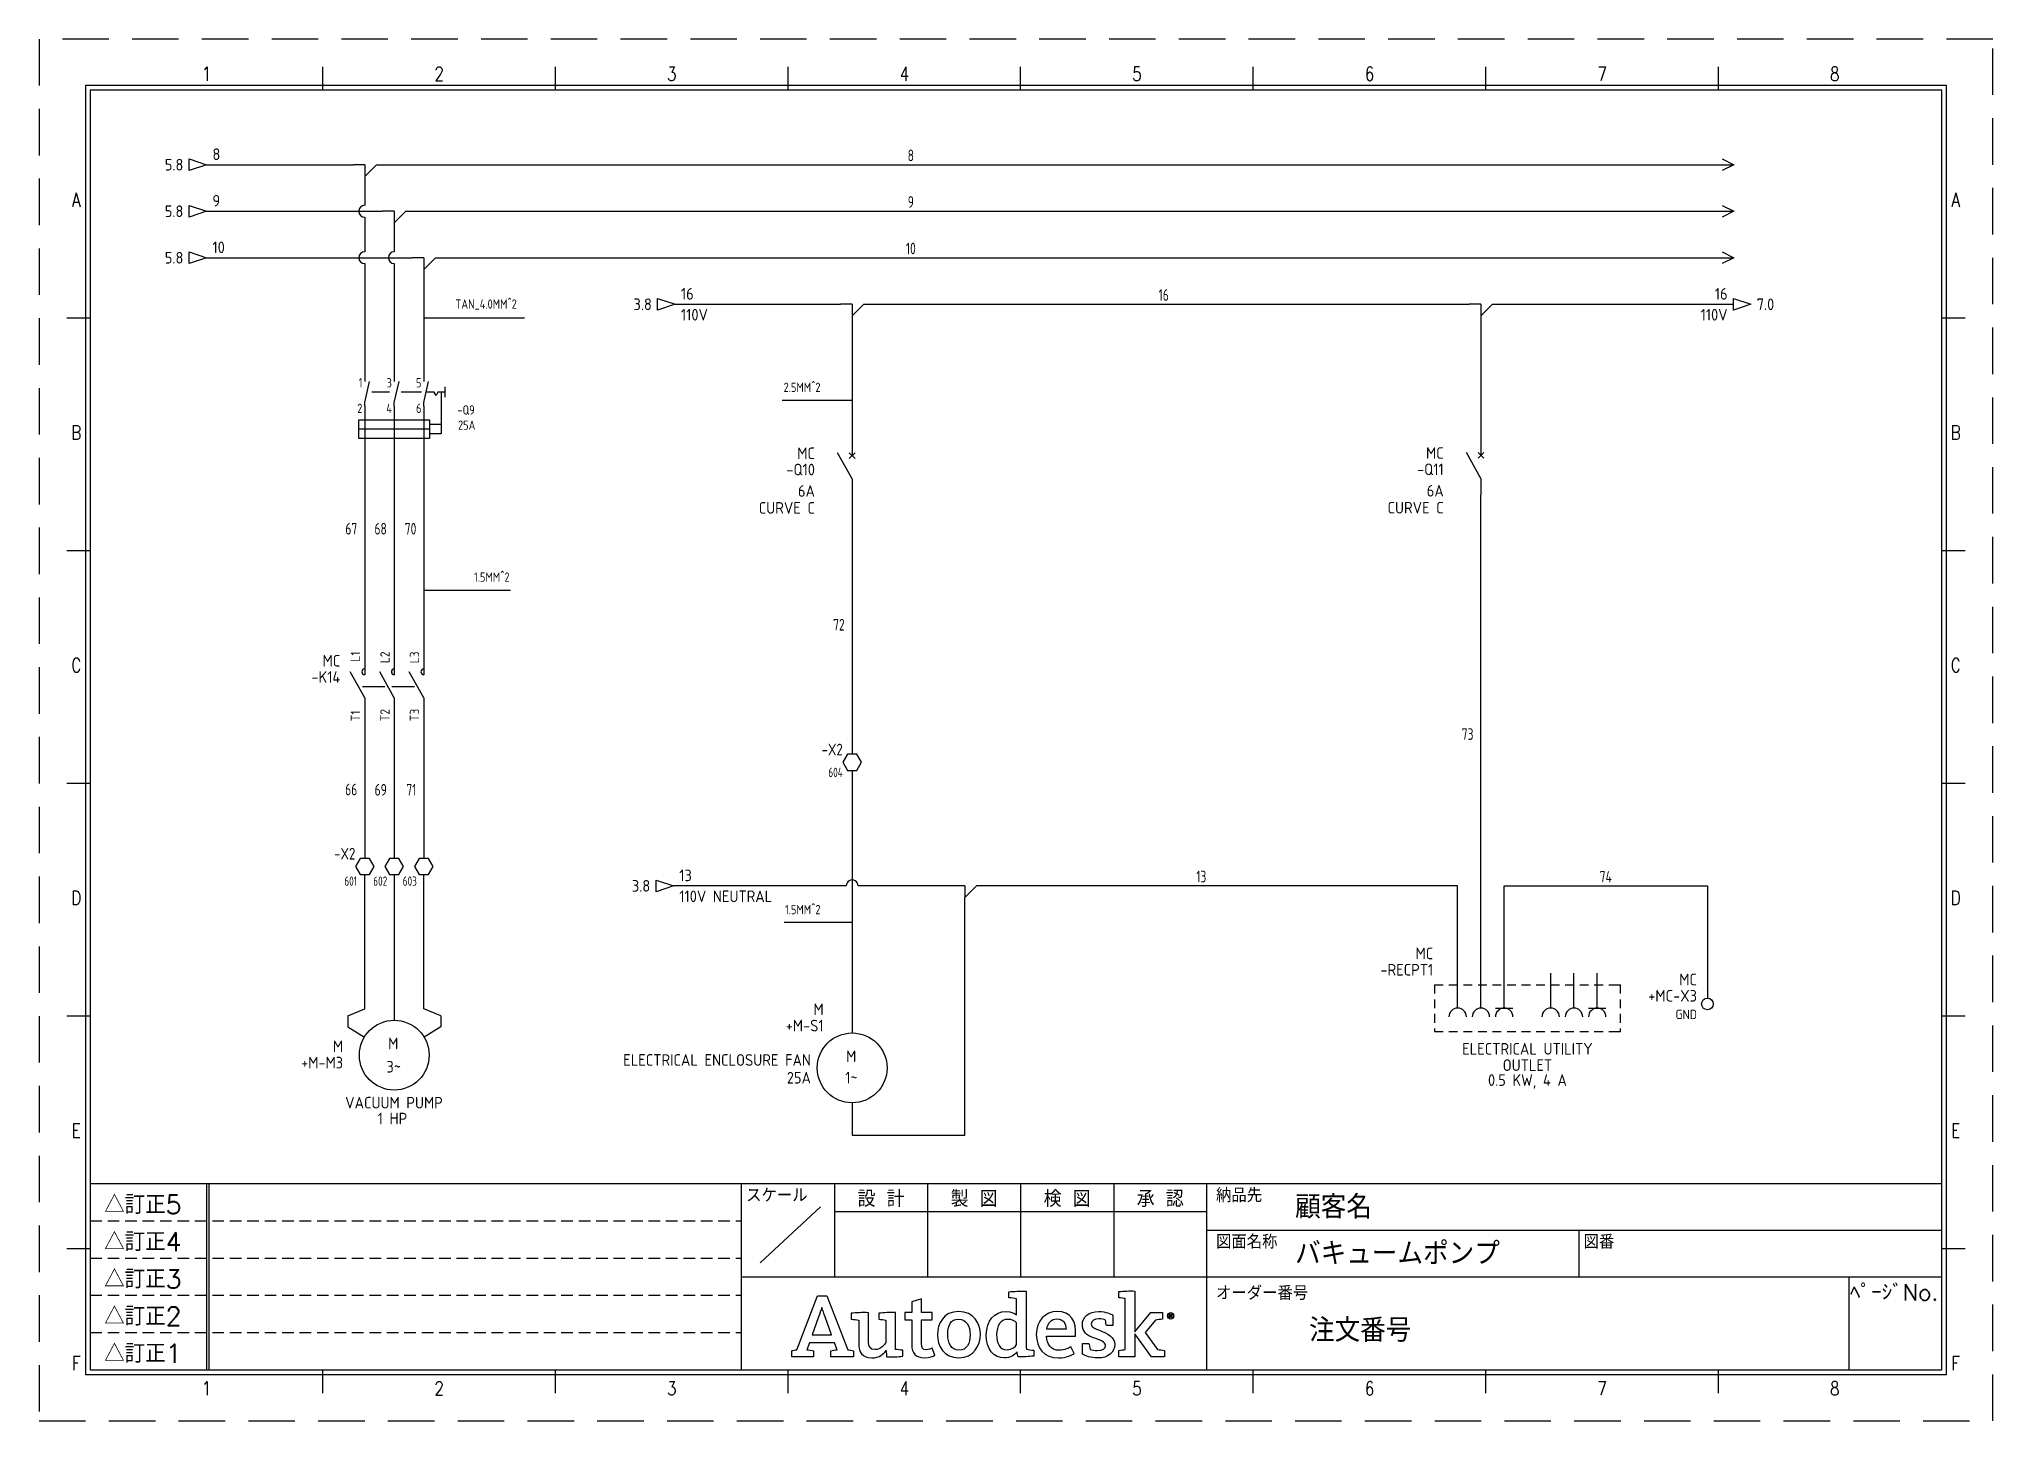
# Model space of a CAD drawing. Header units: millimetres. Extents: x 0 to 420, y 0 to 297.
import ezdxf
from ezdxf.enums import TextEntityAlignment as Align

# ---------------------------------------------------------------- set-up
doc = ezdxf.new("R2010")
doc.units = ezdxf.units.MM
doc.header["$LTSCALE"] = 10
for name, pattern in [('DASHED', [0.75, 0.5, -0.25]), ('DASHEDX2', [1.5, 1, -0.5]), ('HIDDEN', [0.375, 0.25, -0.125])]:
    doc.linetypes.add(name, pattern=pattern)
doc.layers.get('0').update_dxf_attribs({"linetype": 'CONTINUOUS'})
for name, color, linetype in [('COMMENT', 4, 'CONTINUOUS'), ('DESC', 150, 'CONTINUOUS'), ('GRN_2.5mm^2', 3, 'CONTINUOUS'), ('HIDDEN', 7, 'HIDDEN'), ('LAYER_1', 160, 'CONTINUOUS'), ('LINK', 9, 'DASHED'), ('LOC', 8, 'CONTINUOUS'), ('MISC', 7, 'CONTINUOUS'), ('RED_1.5mm^2', 1, 'CONTINUOUS'), ('RED_2.5mm^2', 1, 'CONTINUOUS'), ('SYMS', 7, 'CONTINUOUS'), ('TAGS', 150, 'CONTINUOUS'), ('TAN_1.5mm^2', 253, 'CONTINUOUS'), ('TAN_4.0mm^2', 253, 'CONTINUOUS'), ('TERMS', 123, 'CONTINUOUS'), ('TITLE', 4, 'CONTINUOUS'), ('WIRENO', 72, 'CONTINUOUS'), ('WIREREF', 52, 'CONTINUOUS'), ('WIREREF_DEST', 52, 'CONTINUOUS'), ('XREF', 7, 'CONTINUOUS'), ('ZUWAKU', 7, 'CONTINUOUS')]:
    doc.layers.add(name, color=color, linetype=linetype)
doc.styles.get("Standard").update_dxf_attribs({"font": 'romans', "width": 0.8, "bigfont": 'extfont'})
doc.styles.add('WD_IEC', font='isocp2.shx', dxfattribs={"width": 0.9, "height": 4, "bigfont": 'extfont2.shx'})
doc.dimstyles.get("Standard").update_dxf_attribs({"dimtxt": 3, "dimasz": 2, "dimexe": 1.5, "dimexo": 1.5, "dimgap": 1.8, "dimtad": 1, "dimdec": 3, "dimdsep": 46, "dimtxsty": 'Standard', "dimsah": 1, "dimcen": 0, "dimclrd": 4, "dimclre": 4, "dimclrt": 4, "dimadec": 0, "dimazin": 0, "dimtfac": 1, "dimtdec": 3, "dimtmove": 0, "dimatfit": 3, "dimfxl": 1, "dimtolj": 1, "dimtzin": 1, "dimarcsym": 0})

msp = doc.modelspace()

# ---------------------------------------------------------------- texts
at = {"layer": 'MISC', "char_height": 2, "style": 'WD_IEC'}
for s, insert, attachment_point in [('\\A1;TAN_4.0MM^ 2', (89.5, 238.86), 7), ('\\A1;2.5MM^ 2', (167.98, 221.15), 9), ('\\A1;1.5MM^ 2', (93.5, 180.36), 7), ('\\A1;1.5MM^ 2', (167.98, 108.9), 9)]:
    msp.add_mtext(s, dxfattribs=dict(at, insert=insert, attachment_point=attachment_point))

# ---------------------------------------------------------------- blocks, each defined once
blk = doc.blocks.new('JIS_tblock_a3(L)')
at = {"layer": 'HIDDEN'}
for p, q in [((-398, 32), (-258, 32)), ((-398, 24), (-258, 24)), ((-398, 16), (-258, 16)), ((-398, 8), (-258, 8))]:
    blk.add_line(p, q, dxfattribs=at)
at = {"layer": 'ZUWAKU'}
for p, q in [((-398, 40), (0, 40)), ((-398, 40), (-398, 0)), ((-373, 40), (-373, 0)), ((-372.5, 40), (-372.5, 0)), ((-258, 0), (-258, 40)), ((-238, 40), (-238, 20)), ((-218, 40), (-218, 20)), ((-198, 40), (-198, 20)), ((-178, 40), (-178, 20)), ((-158, 0), (-158, 40)), ((0, 0), (0, 40)), ((-241, 35), (-254, 23)), ((-238, 34), (-158, 34)), ((-158, 30), (0, 30)), ((-78, 30), (-78, 20)), ((-258, 20), (-158, 20)), ((-158, 20), (0, 20)), ((-20, 20), (-20, 0)), ((-398, 0), (0, 0))]:
    blk.add_line(p, q, dxfattribs=at)
at = {"layer": 'TITLE'}
for tag, p, height in [('REVINFO51', (-370, 34), 3), ('ORDER2', (-139, 32.5), 5), ('REVINFO41', (-370, 26), 3), ('SCALE0', (-247.5, 23), 3), ('INFO1', (-139, 22.5), 5), ('REVINFO31', (-370, 18), 3), ('REVINFO21', (-370, 10), 3), ('ORDER1', (-136, 6), 5), ('REVINFO11', (-370, 2), 3)]:
    blk.add_attdef(tag, p, '', height=height, dxfattribs=at)
for tag, p in [('REVDATEY5', (-306, 34)), ('REVDATEM5', (-298, 34)), ('REVDATED5', (-290, 34)), ('REVDESIGN5', (-260, 34)), ('SCALE1', (-251, 29)), ('REVDATEY4', (-306, 26)), ('REVDATEM4', (-298, 26)), ('REVDATED4', (-290, 26)), ('REVDESIGN4', (-260, 26)), ('REVDATEY3', (-306, 18)), ('REVDATEM3', (-298, 18)), ('REVDATED3', (-290, 18)), ('REVDESIGN3', (-260, 18)), ('REVDATEY2', (-306, 10)), ('REVDATEM2', (-298, 10)), ('REVDATED2', (-290, 10)), ('REVDESIGN2', (-260, 10)), ('REVDATEY1', (-306, 2)), ('REVDATEM1', (-298, 2)), ('REVDATED1', (-290, 2)), ('REVDESIGN1', (-260, 2))]:
    blk.add_attdef(tag, text='', height=3, dxfattribs=at).set_placement(p, align=Align.RIGHT)
for tag, height, p in [('DESIGN1', 3, (-228, 27)), ('DESIGN2', 3, (-208, 27)), ('DESIGN3', 3, (-188, 27)), ('DESIGN4', 3, (-168, 27)), ('FILENAME0', 5, (-47.8, 25)), ('PAGE0', 3, (-10.3, 8.6))]:
    blk.add_attdef(tag, text='', height=height, dxfattribs=at).set_placement(p, align=Align.MIDDLE)
at = {"layer": 'TITLE', "flags": 1}
blk.add_attdef('LPAGE0', text='', height=3, dxfattribs=at).set_placement((-11, 3), align=Align.CENTER)
for tag, p in [('TYPE0', (-398, 0)), ('ORDER3', (-398, 0)), ('ORDER4', (-398, 0)), ('ORDER5', (-398, 0)), ('ORDER6', (-398, 0)), ('ORDER7', (-398, 0)), ('ORDER8', (-398, 0)), ('ORDER9', (-398, 0)), ('ORDER10', (-398, 0)), ('ORDER11', (-398, 0)), ('ORDER12', (-398, 0)), ('ORDER13', (-398, 0)), ('ORDER14', (-398, 0)), ('ORDER15', (-398, 0)), ('ORDER16', (-398, 0)), ('ORDER17', (-398, 0)), ('ORDER18', (-398, 0)), ('ORDER19', (-398, 0)), ('ORDER20', (-398, 0)), ('ORDER21', (-398, 0)), ('ORDER22', (-398, 0)), ('ORDER23', (-398, 0)), ('SCALETYPE0', (-398, 0)), ('DATEY1', (-398, 0)), ('DATEM1', (-398, 0)), ('DATED1', (-398, 0)), ('DATEY2', (-398, 0)), ('DATEM2', (-398, 0)), ('DATED2', (-398, 0)), ('BANNAME0', (-398, 0)), ('INFO3', (-398, 0)), ('INFO4', (-398, 0)), ('INFO5', (-398, 0)), ('INFO6', (-398, 0)), ('INFO7', (-398, 0)), ('INFO8', (-398, 0)), ('INFO9', (-398, 0)), ('INFO10', (-398, 0)), ('INFO11', (-398, 0)), ('INFO12', (-398, 0)), ('INFO13', (-398, 0)), ('INFO14', (-398, 0)), ('INFO15', (-398, 0)), ('INFO16', (-398, 0)), ('INFO17', (-398, 0)), ('INFO18', (-398, 0)), ('INFO19', (-398, 0)), ('INFO20', (-398, 0)), ('INFO21', (-398, 0)), ('INFO22', (-398, 0)), ('INFO23', (-398, 0)), ('INFO24', (-398, 0)), ('DATEY3', (-398, 0)), ('DATEM3', (-398, 0)), ('DATED3', (-398, 0)), ('DATEY4', (-398, 0)), ('DATEM4', (-398, 0)), ('DATED4', (-398, 0)), ('DATEY5', (-398, 0)), ('DATEM5', (-398, 0)), ('DATED5', (-398, 0)), ('DATEY6', (-398, 0)), ('DATEM6', (-398, 0)), ('DATED6', (-398, 0)), ('REFERENCETYPE0', (-398, 0)), ('INFO2', (-397.7, 0))]:
    blk.add_attdef(tag, p, '', height=3, dxfattribs=at)
at = {"layer": 'TITLE', "width": 0.8, "flags": 1}
for tag in ['REVINFO12', 'REVINFO13', 'REVINFO22', 'REVINFO23', 'REVINFO32', 'REVINFO33', 'REVINFO42', 'REVINFO43', 'REVINFO52', 'REVINFO53', 'REVINFO61', 'REVINFO62', 'REVINFO63', 'REVINFO71', 'REVINFO72', 'REVINFO73', 'REVINFO81', 'REVINFO82', 'REVINFO83', 'REVDESIGN6', 'REVDESIGN7', 'REVDESIGN8', 'REVDATEY6', 'REVDATEM6', 'REVDATED6', 'REVDATEY7', 'REVDATEM7', 'REVDATED7', 'REVDATEY8', 'REVDATEM8', 'REVDATED8']:
    blk.add_attdef(tag, (-398, 0), '', height=3, dxfattribs=at)
at = {"layer": 'TITLE', "flags": 1}
blk.add_attdef('PAPER0', text='', height=1, dxfattribs=at).set_placement((-3, -1), align=Align.TOP_RIGHT)
at = {"layer": 'ZUWAKU'}
for s, height, p in [('△訂正5', 4, (-395, 33.5)), ('スケール', 3, (-257, 36)), ('納品先', 3, (-156, 36)), ('△訂正4', 4, (-395, 25.5)), ('図面名称', 3, (-156, 26)), ('図番', 3, (-77, 26)), ('△訂正3', 4, (-395, 17.5)), ('オーダー番号', 3, (-156, 15)), ('△訂正2', 4, (-395, 9.5)), ('△訂正1', 4, (-395, 1.5))]:
    blk.add_text(s, height=height, dxfattribs=at).set_placement(p)
for s, p in [('設 計', (-228, 35)), ('製 図', (-208, 35)), ('検 図', (-188, 35)), ('承 認', (-168, 35)), ('ﾍﾟｰｼﾞNo.', (-10.23, 14.88))]:
    blk.add_text(s, height=3.5, dxfattribs=at).set_placement(p, align=Align.CENTER)
blk = doc.blocks.new('AI9-BLK2')
at = {"layer": 'LAYER_1', "color": 7}
blk.add_circle((0, 0), 2.03, dxfattribs=at)
blk.add_open_spline([(1.7, 0), (1.7, -1), (1, -1.8), (0, -1.8), (-1, -1.8), (-1.7, -1), (-1.7, 0), (-1.7, 1), (-1, 1.8), (0, 1.8), (1, 1.8), (1.7, 1), (1.7, 0)], degree=3, knots=[0, 0, 0, 0, 1, 1, 1, 2, 2, 2, 3, 3, 3, 4, 4, 4, 4], dxfattribs=at)
blk = doc.blocks.new('AI9-BLK1')
at = {"layer": 'LAYER_1', "color": 7}
for points, knots in [([(0.7, -1.1), (0.7, -1.1), (0.2, -0.4), (0.2, -0.4), (0.1, -0.2), (0, -0.2), (-0.1, -0.1), (0.3, 0), (0.5, 0.2), (0.5, 0.5), (0.5, 0.8), (0.3, 1.1), (-0.2, 1.1), (-0.2, 1.1), (-0.8, 1.1), (-0.8, 1.1), (-0.8, 1.1), (-0.8, -1.1), (-0.8, -1.1), (-0.8, -1.1), (-0.5, -1.1), (-0.5, -1.1), (-0.5, -1.1), (-0.5, -0.1), (-0.5, -0.1), (-0.4, -0.1), (-0.3, -0.2), (-0.2, -0.3), (-0.2, -0.3), (0.3, -1.1), (0.3, -1.1), (0.3, -1.1), (0.7, -1.1), (0.7, -1.1)], [0, 0, 0, 0, 1, 1, 1, 2, 2, 2, 3, 3, 3, 4, 4, 4, 5, 5, 5, 6, 6, 6, 7, 7, 7, 8, 8, 8, 9, 9, 9, 10, 10, 10, 11, 11, 11, 11]), ([(0.2, 0.5), (0.2, 0.2), (-0.1, 0.1), (-0.3, 0.1), (-0.3, 0.1), (-0.5, 0.1), (-0.5, 0.1), (-0.5, 0.1), (-0.5, 0.8), (-0.5, 0.8), (-0.5, 0.8), (-0.2, 0.8), (-0.2, 0.8), (0.1, 0.8), (0.2, 0.7), (0.2, 0.5)], [0, 0, 0, 0, 1, 1, 1, 2, 2, 2, 3, 3, 3, 4, 4, 4, 5, 5, 5, 5])]:
    blk.add_open_spline(points, degree=3, knots=knots, dxfattribs=at)
blk = doc.blocks.new('JIS_LOGO_BLOCK')
for points, knots in [([(12.07, 1.49), (12.07, 1.49), (7.57, 13.06), (7.57, 13.06), (7.57, 13.06), (5.51, 13.06), (5.51, 13.06), (5.51, 13.06), (1.1, 1.49), (1.1, 1.49), (0.75, 1.45), (0.31, 1.37), (0, 1.28), (0, 1.28), (0, 0), (0, 0), (0, 0), (4.71, 0), (4.71, 0), (4.71, 0), (4.71, 1.28), (4.71, 1.28), (4.26, 1.37), (3.73, 1.47), (3.25, 1.51), (3.25, 1.51), (3.8, 3.02), (3.8, 3.02), (3.8, 3.02), (9.18, 3.02), (9.18, 3.02), (9.18, 3.02), (9.74, 1.49), (9.74, 1.49), (9.26, 1.45), (8.84, 1.37), (8.4, 1.28), (8.4, 1.28), (8.4, 0), (8.4, 0), (8.4, 0), (13.27, 0), (13.27, 0), (13.27, 0), (13.27, 1.28), (13.27, 1.28), (12.99, 1.35), (12.34, 1.49), (12.07, 1.49)], [0, 0, 0, 0, 1, 1, 1, 2, 2, 2, 3, 3, 3, 4, 4, 4, 5, 5, 5, 6, 6, 6, 7, 7, 7, 8, 8, 8, 9, 9, 9, 10, 10, 10, 11, 11, 11, 12, 12, 12, 13, 13, 13, 14, 14, 14, 15, 15, 15, 16, 16, 16, 16]), ([(50.45, 1.6), (50.43, 1.84), (50.42, 2.1), (50.42, 2.37), (50.42, 2.37), (50.42, 14.08), (50.42, 14.08), (49.17, 14.14), (47.76, 14.07), (46.66, 13.95), (46.66, 13.95), (46.66, 12.67), (46.66, 12.67), (47.23, 12.63), (47.87, 12.55), (48.34, 12.48), (48.34, 12.48), (48.34, 12.48), (48.34, 12.48), (48.34, 12.48), (48.34, 8.98), (48.34, 8.98), (47.99, 9.28), (47.3, 9.73), (46.05, 9.73), (43.64, 9.73), (41.83, 7.75), (41.83, 4.73), (41.83, 1.55), (43.4, -0.24), (45.73, -0.24), (47.01, -0.24), (47.87, 0.37), (48.44, 1.06), (48.46, 0.73), (48.56, 0.22), (48.64, 0), (49.8, -0.06), (50.99, 0.02), (52.01, 0.14), (52.01, 0.14), (52.01, 1.41), (52.01, 1.41), (51.51, 1.45), (50.9, 1.53), (50.45, 1.6)], [0, 0, 0, 0, 1, 1, 1, 2, 2, 2, 3, 3, 3, 4, 4, 4, 5, 5, 5, 6, 6, 6, 7, 7, 7, 8, 8, 8, 9, 9, 9, 10, 10, 10, 11, 11, 11, 12, 12, 12, 13, 13, 13, 14, 14, 14, 15, 15, 15, 15]), ([(78.65, 1.57), (78.65, 1.57), (75.95, 5.22), (75.95, 5.22), (75.95, 5.22), (78.18, 7.89), (78.18, 7.89), (78.64, 7.93), (79.3, 8), (79.69, 8.1), (79.69, 8.1), (79.69, 9.49), (79.69, 9.49), (79.69, 9.49), (77.16, 9.49), (77.16, 9.49), (77.16, 9.49), (73.79, 5.35), (73.79, 5.35), (73.79, 5.35), (73.79, 14.12), (73.79, 14.12), (72.64, 14.18), (71.38, 14.12), (70.34, 14.02), (70.34, 14.02), (70.34, 12.67), (70.34, 12.67), (70.82, 12.63), (71.33, 12.56), (71.71, 12.5), (71.71, 12.5), (71.71, 1.55), (71.71, 1.55), (71.24, 1.51), (70.76, 1.44), (70.32, 1.36), (70.32, 1.36), (70.32, 0), (70.32, 0), (70.32, 0), (73.79, 0), (73.79, 0), (73.79, 0), (73.79, 4.96), (73.79, 4.96), (73.79, 4.96), (77.34, 0), (77.34, 0), (77.34, 0), (80.14, 0), (80.14, 0), (80.14, 0), (80.14, 1.31), (80.14, 1.31), (79.61, 1.43), (79.08, 1.51), (78.65, 1.57)], [0, 0, 0, 0, 1, 1, 1, 2, 2, 2, 3, 3, 3, 4, 4, 4, 5, 5, 5, 6, 6, 6, 7, 7, 7, 8, 8, 8, 9, 9, 9, 10, 10, 10, 11, 11, 11, 12, 12, 12, 13, 13, 13, 14, 14, 14, 15, 15, 15, 16, 16, 16, 17, 17, 17, 18, 18, 18, 19, 19, 19, 19]), ([(4.4, 4.74), (4.4, 4.74), (5.71, 8.34), (5.71, 8.34), (6.1, 9.42), (6.24, 9.89), (6.45, 10.59), (6.45, 10.59), (6.49, 10.59), (6.49, 10.59), (6.71, 9.91), (6.84, 9.44), (7.24, 8.34), (7.24, 8.34), (8.54, 4.74), (8.54, 4.74), (8.54, 4.74), (4.4, 4.74), (4.4, 4.74)], [0, 0, 0, 0, 1, 1, 1, 2, 2, 2, 3, 3, 3, 4, 4, 4, 5, 5, 5, 6, 6, 6, 6]), ([(20.45, -0.02), (20.4, 0.22), (20.3, 0.88), (20.28, 1.31), (19.81, 0.69), (18.83, -0.25), (17.22, -0.25), (15.16, -0.25), (14.39, 1.08), (14.39, 2.77), (14.39, 2.77), (14.39, 7.87), (14.39, 7.87), (13.92, 7.94), (13.29, 8.02), (12.8, 8.06), (12.8, 8.06), (12.8, 9.36), (12.8, 9.36), (13.82, 9.46), (15.22, 9.53), (16.47, 9.47), (16.47, 9.47), (16.47, 3.2), (16.47, 3.2), (16.47, 2.14), (16.85, 1.53), (17.92, 1.53), (19.12, 1.53), (20.02, 2.71), (20.22, 2.96), (20.22, 2.96), (20.22, 7.89), (20.22, 7.89), (19.81, 7.94), (19.22, 8.02), (18.73, 8.06), (18.73, 8.06), (18.73, 9.36), (18.73, 9.36), (19.75, 9.49), (21.1, 9.53), (22.3, 9.49), (22.3, 9.49), (22.3, 1.59), (22.3, 1.59), (22.75, 1.51), (23.36, 1.43), (23.87, 1.39), (23.87, 1.39), (23.87, 0.12), (23.87, 0.12), (22.87, 0), (21.59, -0.08), (20.45, -0.02)], [0, 0, 0, 0, 1, 1, 1, 2, 2, 2, 3, 3, 3, 4, 4, 4, 5, 5, 5, 6, 6, 6, 7, 7, 7, 8, 8, 8, 9, 9, 9, 10, 10, 10, 11, 11, 11, 12, 12, 12, 13, 13, 13, 14, 14, 14, 15, 15, 15, 16, 16, 16, 17, 17, 17, 18, 18, 18, 18]), ([(24.28, 7.91), (24.28, 7.91), (24.28, 9.49), (24.28, 9.49), (24.28, 9.49), (25.81, 9.49), (25.81, 9.49), (25.81, 9.49), (25.81, 11.77), (25.81, 11.77), (25.81, 11.77), (27.89, 12.43), (27.89, 12.43), (27.89, 12.43), (27.89, 9.49), (27.89, 9.49), (27.89, 9.49), (30.19, 9.49), (30.19, 9.49), (30.19, 9.49), (30.19, 7.91), (30.19, 7.91), (30.19, 7.91), (27.89, 7.91), (27.89, 7.91), (27.89, 7.91), (27.89, 2.86), (27.89, 2.86), (27.89, 1.92), (28.15, 1.49), (28.91, 1.49), (29.48, 1.49), (29.99, 1.77), (30.17, 1.88), (30.17, 1.88), (30.76, 0.31), (30.76, 0.31), (30.41, 0.12), (29.66, -0.24), (28.54, -0.24), (26.6, -0.24), (25.81, 0.82), (25.81, 2.53), (25.81, 2.53), (25.81, 7.91), (25.81, 7.91), (25.81, 7.91), (24.28, 7.91), (24.28, 7.91)], [0, 0, 0, 0, 1, 1, 1, 2, 2, 2, 3, 3, 3, 4, 4, 4, 5, 5, 5, 6, 6, 6, 7, 7, 7, 8, 8, 8, 9, 9, 9, 10, 10, 10, 11, 11, 11, 12, 12, 12, 13, 13, 13, 14, 14, 14, 15, 15, 15, 16, 16, 16, 16]), ([(35.92, -0.24), (32.64, -0.24), (31.33, 2.39), (31.33, 4.73), (31.33, 7.06), (32.6, 9.73), (35.88, 9.73), (39.14, 9.73), (40.57, 7.12), (40.57, 4.79), (40.57, 2.47), (39.18, -0.24), (35.92, -0.24)], [0, 0, 0, 0, 1, 1, 1, 2, 2, 2, 3, 3, 3, 4, 4, 4, 4]), ([(57.47, 1.39), (58.78, 1.39), (59.59, 1.88), (60.02, 2.14), (60.02, 2.14), (60.74, 0.71), (60.74, 0.71), (60.19, 0.37), (59.17, -0.24), (57.33, -0.24), (54.23, -0.24), (52.58, 1.88), (52.58, 4.81), (52.58, 7.71), (54.49, 9.73), (57.07, 9.73), (59.86, 9.73), (61.29, 7.71), (61, 4.43), (61, 4.43), (54.78, 4.43), (54.78, 4.43), (54.88, 2.71), (55.66, 1.39), (57.47, 1.39)], [0, 0, 0, 0, 1, 1, 1, 2, 2, 2, 3, 3, 3, 4, 4, 4, 5, 5, 5, 6, 6, 6, 7, 7, 7, 8, 8, 8, 8]), ([(66.3, 5.61), (65.23, 6.03), (64.39, 6.28), (64.39, 7.03), (64.39, 7.74), (65.1, 8.14), (66.04, 8.14), (66.57, 8.14), (67.08, 8.04), (67.47, 7.9), (67.52, 7.5), (67.57, 6.89), (67.66, 6.72), (67.66, 6.72), (69.04, 6.72), (69.04, 6.72), (69.04, 6.72), (69.04, 8.96), (69.04, 8.96), (68.66, 9.19), (67.59, 9.73), (65.96, 9.73), (63.94, 9.73), (62.47, 8.56), (62.47, 6.88), (62.47, 5.37), (63.41, 4.59), (64.85, 4.08), (66.31, 3.56), (67.46, 3.2), (67.46, 2.46), (67.46, 1.74), (66.85, 1.32), (65.63, 1.32), (65.13, 1.32), (64.51, 1.42), (64.13, 1.56), (64.07, 2.01), (63.98, 2.69), (63.88, 2.87), (63.88, 2.87), (62.51, 2.87), (62.51, 2.87), (62.51, 2.87), (62.51, 0.55), (62.51, 0.55), (62.51, 0.55), (62.51, 0.55), (62.51, 0.55), (63.11, 0.16), (64.28, -0.26), (65.76, -0.26), (68, -0.26), (69.42, 0.88), (69.42, 2.68), (69.42, 4.29), (67.84, 5.01), (66.3, 5.61)], [0, 0, 0, 0, 1, 1, 1, 2, 2, 2, 3, 3, 3, 4, 4, 4, 5, 5, 5, 6, 6, 6, 7, 7, 7, 8, 8, 8, 9, 9, 9, 10, 10, 10, 11, 11, 11, 12, 12, 12, 13, 13, 13, 14, 14, 14, 15, 15, 15, 16, 16, 16, 17, 17, 17, 18, 18, 18, 19, 19, 19, 19]), ([(35.84, 8.1), (34.15, 8.1), (33.53, 6.67), (33.53, 4.79), (33.53, 2.9), (34.25, 1.41), (35.94, 1.41), (37.65, 1.41), (38.35, 2.82), (38.35, 4.73), (38.35, 6.61), (37.55, 8.1), (35.84, 8.1)], [0, 0, 0, 0, 1, 1, 1, 2, 2, 2, 3, 3, 3, 4, 4, 4, 4]), ([(48.34, 2.61), (48.11, 2.3), (47.38, 1.49), (46.3, 1.49), (44.73, 1.49), (44.05, 2.79), (44.05, 4.75), (44.05, 6.73), (44.89, 8.04), (46.42, 8.04), (47.42, 8.04), (47.97, 7.65), (48.34, 7.32), (48.34, 7.32), (48.34, 2.61), (48.34, 2.61)], [0, 0, 0, 0, 1, 1, 1, 2, 2, 2, 3, 3, 3, 4, 4, 4, 5, 5, 5, 5]), ([(58.98, 5.92), (58.94, 7.12), (58.43, 8.14), (57.04, 8.14), (55.76, 8.14), (55.05, 7.28), (54.84, 5.92), (54.84, 5.92), (58.98, 5.92), (58.98, 5.92)], [0, 0, 0, 0, 1, 1, 1, 2, 2, 2, 3, 3, 3, 3])]:
    blk.add_open_spline(points, degree=3, knots=knots)
at = {"xscale": 0.342899999999986, "yscale": 0.342899999999986, "zscale": 0.342899999999986}
for name, p in [('AI9-BLK2', (81.46, 8.8)), ('AI9-BLK1', (81.53, 8.8))]:
    blk.add_blockref(name, p, dxfattribs=at)
blk = doc.blocks.new('VT0003')
for p, q in [((-1, 1.73), (-2, 0)), ((-2, 0), (-1, -1.73)), ((1, 1.73), (-1, 1.73)), ((2, 0), (1, 1.73)), ((1, -1.73), (2, 0)), ((-1, -1.73), (1, -1.73))]:
    blk.add_line(p, q)
at = {"style": 'WD_IEC', "width": 0.7}
for tag, p in [('INST', (-2, 7.5)), ('LOC', (-2, 4.5))]:
    blk.add_attdef(tag, text='', height=2.5, dxfattribs=at).set_placement(p, align=Align.RIGHT)
at = {"linetype": 'Continuous', "style": 'WD_IEC'}
for tag, height, width, flags, p in [('TAGSTRIP', 2.5, 0.9, 8, (-2, 1.5)), ('ASSYCODE', 0.25, 0.8, 1, (-2, -3.5)), ('MFG', 0.25, 0.8, 1, (-2, -2.5)), ('CAT', 0.25, 0.8, 1, (-2, -3))]:
    blk.add_attdef(tag, text='', height=height, dxfattribs=dict(at, width=width, flags=flags)).set_placement(p, align=Align.RIGHT)
at = {"linetype": 'Continuous', "style": 'WD_IEC', "width": 0.8, "flags": 8}
blk.add_attdef('TERM01', text='', height=2, dxfattribs=at).set_placement((0, 0), align=Align.MIDDLE_CENTER)
at = {"style": 'WD_IEC', "flags": 1}
for tag, p, height in [('X4TERM01', (-2, 0), 0.256), ('X4TERMDESC01', (-1.88, -0.37), 0.4), ('X2TERM01', (0, 1.73), 0.256), ('X2TERMDESC01', (0.15, 1.21), 0.4), ('X2PIN01', (0.52, 1.34), 0.4), ('X1PIN01', (1.39, 0.26), 0.4), ('X1TERMDESC01', (1.88, -0.39), 0.4), ('X1TERM01', (2, 0), 0.256), ('X4PIN01', (-1.82, -0.6), 0.4), ('X8TERM01', (0, -1.73), 0.256), ('X8TERMDESC01', (0, -2.11), 0.4), ('X8PIN01', (0.41, -1.54), 0.4), ('LINKTERM', (1.52, -1.15), 0.4), ('STRIPSEQ', (2.52, -3.93), 0.4)]:
    blk.add_attdef(tag, p, '', height=height, dxfattribs=at)
blk = doc.blocks.new('VMS21P')
for p, q in [((0, 7.5), (0, 2.5)), ((0, -2.5), (-3.125, 3.125)), ((0, -2.5), (0, -7.5))]:
    blk.add_line(p, q)
blk.add_arc((0, 3.125), 0.625, 90, 270)
at = {"style": 'WD_IEC'}
for tag, p in [('INST', (-5.25, 7.75)), ('LOC', (-5.25, 4.25)), ('TAG2', (-5.25, 0.75)), ('XREF', (-5.25, -3.75)), ('DESC1', (-5.25, -7.6)), ('DESC3', (-5.25, -14.6)), ('DESC2', (-5.25, -11.1))]:
    blk.add_attdef(tag, text='', height=2.5, dxfattribs=at).set_placement(p, align=Align.RIGHT)
blk.add_attdef('TERM01', text='', height=2, rotation=90, dxfattribs=at).set_placement((-1, 7.5), align=Align.RIGHT)
at = {"style": 'WD_IEC', "flags": 1}
for tag, p, height in [('X2TERM01', (0, 7.5), 0.32), ('X4LINK', (-2, 0), 0.32), ('X1LINK', (-0.5, 0), 0.32), ('CONTACT', (4, -3.5), 1), ('FAMILY', (4, -5), 1), ('X8TERM02', (0, -7.5), 0.32)]:
    blk.add_attdef(tag, p, '', height=height, dxfattribs=at)
at = {"style": 'WD_IEC'}
blk.add_attdef('TERM02', (-1, -7.5), '', height=2, rotation=90, dxfattribs=at)
blk = doc.blocks.new('HA1X1')
blk.add_lwpolyline([(-2.5, 1.25), (0, 0), (-2.5, -1.25)])
at = {"style": 'WD_IEC', "flags": 1}
blk.add_attdef('X4TERM01', (0, 0), '', height=0.32, dxfattribs=at)
at = {"style": 'WD_IEC'}
blk.add_attdef('DESC1', (2.5, 0.675), '', height=2.5, dxfattribs=at)
blk.add_attdef('DESC2', text='', height=2.5, dxfattribs=at).set_placement((2.5, -0.675), align=Align.TOP_LEFT)
blk = doc.blocks.new('VCN1RDUP')
at = {"linetype": 'Continuous'}
for p, q in [((0, -7.5), (0, 0)), ((5, -7.5), (5, 0)), ((10, -7.5), (10, 0)), ((20, -7.5), (20, 0)), ((25, -7.5), (25, 0)), ((30, -7.5), (30, 0))]:
    blk.add_line(p, q, dxfattribs=at)
for p, q in [((-5, -2.5), (-3.125, -2.5)), ((-5, -2.5), (-5, -4.375)), ((-1.875, -2.5), (0, -2.5)), ((1.25, -2.5), (3.125, -2.5)), ((4.375, -2.5), (6.25, -2.5)), ((7.5, -2.5), (9.375, -2.5)), ((10.625, -2.5), (12.5, -2.5)), ((13.75, -2.5), (15.625, -2.5)), ((16.875, -2.5), (18.75, -2.5)), ((20, -2.5), (21.875, -2.5)), ((23.125, -2.5), (25, -2.5)), ((26.25, -2.5), (28.125, -2.5)), ((29.375, -2.5), (31.25, -2.5)), ((32.5, -2.5), (35, -2.5)), ((35, -4.375), (35, -2.5)), ((-5, -5.625), (-5, -7.5)), ((8.125, -7.5), (11.875, -7.5)), ((28.125, -7.5), (31.875, -7.5)), ((35, -7.5), (35, -5.625)), ((-5, -8.75), (-5, -10.625)), ((-5, -11.875), (-5, -12.5)), ((-5, -12.5), (-3.125, -12.5)), ((-1.875, -12.5), (0, -12.5)), ((1.25, -12.5), (3.125, -12.5)), ((4.375, -12.5), (6.25, -12.5)), ((7.5, -12.5), (9.375, -12.5)), ((10.625, -12.5), (12.5, -12.5)), ((13.75, -12.5), (15.625, -12.5)), ((16.875, -12.5), (18.75, -12.5)), ((20, -12.5), (21.875, -12.5)), ((23.125, -12.5), (25, -12.5)), ((26.25, -12.5), (28.125, -12.5)), ((29.375, -12.5), (31.25, -12.5)), ((32.5, -12.5), (35, -12.5)), ((35, -10.625), (35, -8.75)), ((35, -12.5), (35, -11.875))]:
    blk.add_line(p, q)
for centre in [(0, -9.375), (5, -9.375), (10, -9.375), (20, -9.375), (25, -9.375), (30, -9.375)]:
    blk.add_arc(centre, 1.875, 0, 180)
at = {"style": 'WD_IEC'}
for tag, p in [('INST', (-5.25, 6.5)), ('LOC', (-5.25, 3)), ('TAG1', (-5.25, -0.5))]:
    blk.add_attdef(tag, text='', height=2.5, dxfattribs=at).set_placement(p, align=Align.RIGHT)
at = {"style": 'WD_IEC', "flags": 1}
for tag, p, height in [('X2TERM01', (0, 0), 0.32), ('X2TERM02', (5, 0), 0.32), ('X2TERM03', (10, 0), 0.32), ('X2TERM04', (20, 0), 0.32), ('X2TERM05', (25, 0), 0.32), ('X2TERM06', (30, 0), 0.32), ('ASSYCODE', (36, -14), 1), ('FAMILY', (36, -15.5), 1), ('CATDESC', (36, -17), 1)]:
    blk.add_attdef(tag, p, '', height=height, dxfattribs=at)
at = {"style": 'WD_IEC', "flags": 9}
for tag, p in [('MFG', (-6, -4)), ('CAT', (-6, -6.5))]:
    blk.add_attdef(tag, text='', height=1.5, dxfattribs=at).set_placement(p, align=Align.RIGHT)
at = {"style": 'WD_IEC'}
for tag, p in [('TERM01', (-1, 0)), ('TERM02', (4, 0)), ('TERM03', (9, 0)), ('TERM04', (19, 0)), ('TERM05', (24, 0)), ('TERM06', (29, 0))]:
    blk.add_attdef(tag, text='', height=2, rotation=90, dxfattribs=at).set_placement(p, align=Align.RIGHT)
at = {"lineweight": 15, "style": 'WD_IEC'}
blk.add_attdef('XREF', text='', height=2.5, dxfattribs=at).set_placement((-6, -11.5), align=Align.RIGHT)
at = {"style": 'WD_IEC'}
for tag, p in [('DESC1', (15, -16.25)), ('DESC2', (15, -19.75)), ('DESC3', (15, -23.25))]:
    blk.add_attdef(tag, text='', height=2.5, dxfattribs=at).set_placement(p, align=Align.MIDDLE)
blk = doc.blocks.new('HA1S1')
blk.add_lwpolyline([(0, 1.25), (3.75, 0), (0, -1.25)], close=True)
at = {"style": 'WD_IEC'}
for tag, height, flags, p in [('WIRENO', 2.5, 8, (-1.25, 1)), ('SIGCODE', 1, 1, (5, 1.8))]:
    blk.add_attdef(tag, text='', height=height, dxfattribs=dict(at, flags=flags)).set_placement(p, align=Align.RIGHT)
at = {"style": 'WD_IEC', "flags": 1}
blk.add_attdef('X4TERM01', (0, 0), '', height=0.32, dxfattribs=at)
at = {"style": 'WD_IEC'}
blk.add_attdef('XREF', text='', height=2.5, dxfattribs=at).set_placement((5, 0), align=Align.MIDDLE_LEFT)
blk.add_attdef('DESC1', text='', height=2.5, dxfattribs=at).set_placement((-1.25, -1), align=Align.TOP_RIGHT)
blk = doc.blocks.new('HA1D3')
blk.add_lwpolyline([(0, 0), (-3.75, -1.25), (-3.75, 1.25)], close=True)
at = {"style": 'WD_IEC'}
blk.add_attdef('XREF', text='', height=2.5, dxfattribs=at).set_placement((-5, 0), align=Align.MIDDLE_RIGHT)
at = {"style": 'WD_IEC', "flags": 1}
blk.add_attdef('SIGCODE', text='', height=1, dxfattribs=at).set_placement((-2.5, 1.8), align=Align.RIGHT)
at = {"style": 'WD_IEC'}
for tag, p, height, flags in [('X1TERM01', (0, 0), 0.32, 1), ('WIRENO', (1.25, 1), 2.5, 8)]:
    blk.add_attdef(tag, p, '', height=height, dxfattribs=dict(at, flags=flags))
blk.add_attdef('DESC1', text='', height=2.5, dxfattribs=at).set_placement((1.25, -1), align=Align.TOP_LEFT)
blk = doc.blocks.new('WD_WNH')
at = {"linetype": 'Continuous', "style": 'WD_IEC', "width": 0.8}
blk.add_attdef('WIRENO', text='', height=2.5, dxfattribs=at).set_placement((0, 0.75), align=Align.CENTER)
at = {"style": 'WD_IEC', "flags": 1}
for tag, p in [('W08USER', (0, 0.375)), ('W04USER', (0, 0.875)), ('W05USER', (0, 0.75)), ('W09USER', (0, 0.25)), ('W03USER', (0, 1)), ('W06USER', (0, 0.625)), ('W07USER', (0, 0.5)), ('W02USER', (0, 1.125)), ('W01USER', (0, 1.25)), ('W10USER', (0, 0.125))]:
    blk.add_attdef(tag, text='', height=0.08, dxfattribs=at).set_placement(p, align=Align.CENTER)
blk = doc.blocks.new('WD_WNV')
at = {"linetype": 'Continuous', "style": 'WD_IEC', "width": 0.8}
blk.add_attdef('WIRENO', text='', height=2.5, dxfattribs=at).set_placement((-1.6, 0), align=Align.MIDDLE_RIGHT)
at = {"style": 'WD_IEC', "flags": 1}
for tag, p in [('W08USER', (-1, 0.375)), ('W04USER', (-1, 0.875)), ('W05USER', (-1, 0.75)), ('W09USER', (-1, 0.25)), ('W03USER', (-1, 1)), ('W06USER', (-1, 0.625)), ('W07USER', (-1, 0.5)), ('W02USER', (-1, 1.125)), ('W01USER', (-1, 1.25)), ('W10USER', (-1, 0.125))]:
    blk.add_attdef(tag, text='', height=0.08, dxfattribs=at).set_placement(p, align=Align.CENTER)
blk = doc.blocks.new('HDV1_04QM1')
for p, q in [((0, 0), (0, -0.75)), ((0, -5.25), (1.04, -0.75)), ((6.35, 0), (6.35, -0.75)), ((6.35, -5.25), (7.39, -0.75)), ((12.7, 0), (12.7, -0.75)), ((12.7, -5.25), (13.74, -0.75)), ((0, -6), (0, -5.25)), ((6.35, -6), (6.35, -5.25)), ((12.7, -6), (12.7, -5.25))]:
    blk.add_line(p, q)
at = {"linetype": 'DASHED'}
for p, q in [((14.95, -3), (13.26, -3)), ((15.33, -3.75), (14.95, -3)), ((15.7, -3), (15.33, -3.75)), ((17.2, -3), (15.7, -3))]:
    blk.add_line(p, q, dxfattribs=at)
at = {"linetype": 'Continuous'}
blk.add_line((17.2, -1.88), (17.2, -4.12), dxfattribs=at)
at = {"layer": 'LINK'}
for p, q in [((5.35, -3), (1.5, -3)), ((12.2, -3), (7.85, -3))]:
    blk.add_line(p, q, dxfattribs=at)
at = {"layer": 'SYMS'}
for p, q in [((16.45, -2.97), (16.45, -11.97)), ((13.95, -10.97), (-1.3, -10.97)), ((16.45, -9.97), (13.95, -9.97)), ((16.45, -11.97), (13.95, -11.97))]:
    blk.add_line(p, q, dxfattribs=at)
blk.add_lwpolyline([(13.95, -8.97), (13.95, -12.97), (-1.3, -12.97), (-1.3, -8.97)], close=True, dxfattribs=at)
at = {"linetype": 'Continuous', "style": 'WD_IEC', "width": 0.8}
for tag, p in [('TERM01', (-0.5, 0)), ('TERM03', (5.85, 0)), ('TERM05', (12.2, 0)), ('TERM02', (-0.5, -5.5)), ('TERM04', (5.85, -5.5)), ('TERM06', (12.2, -5.5))]:
    blk.add_attdef(tag, text='', height=1, dxfattribs=at).set_placement(p, align=Align.TOP_RIGHT)
at = {"style": 'WD_IEC', "width": 0.8}
for tag, p in [('LOC', (14.2, -1)), ('INST', (15.45, -1))]:
    blk.add_attdef(tag, text='', height=1, rotation=270, dxfattribs=at).set_placement(p, align=Align.RIGHT)
at = {"color": 7, "style": 'WD_IEC'}
for tag, p in [('X8LINK', (-1, -3)), ('X2LINK', (17.45, -3))]:
    blk.add_attdef(tag, p, '', height=0.16, rotation=270, dxfattribs=at)
at = {"style": 'WD_IEC', "flags": 1}
for tag, p, height in [('X2TERM01', (0, 0), 0.18), ('X2TERM03', (6.35, 0), 0.18), ('X2TERM05', (12.7, 0), 0.18), ('X8TERM02', (0, -6), 0.18), ('X8TERM04', (6.35, -6), 0.18), ('X8TERM06', (12.7, -6), 0.18), ('FAMILY', (15.64, -4.5), 0.16)]:
    blk.add_attdef(tag, p, '', height=height, rotation=270, dxfattribs=at)
at = {"style": 'WD_IEC', "width": 0.8}
blk.add_attdef('XREF', text='', height=1, rotation=270, dxfattribs=at).set_placement((11.2, -3), align=Align.TOP_CENTER)
at = {"style": 'WD_IEC', "width": 0.9}
for tag, p in [('TAG1', (20.48, -4.84)), ('DESC2', (20.48, -7.69)), ('DESC3', (20.48, -9.19)), ('DESC1', (20.48, -6.19))]:
    blk.add_attdef(tag, text='', height=1, dxfattribs=at).set_placement(p, align=Align.CENTER)
at = {"style": 'WD_IEC', "flags": 1}
for tag, p, width in [('CONTACT', (15.3, -4.5), 0.9), ('ASSYCODE', (15.42, -5.8), 0.9), ('CAT', (15.79, -5.8), 0.8), ('MFG', (16.17, -5.8), 0.8)]:
    blk.add_attdef(tag, p, '', height=0.16, rotation=270, dxfattribs=dict(at, width=width))
at = {"style": 'WD_IEC', "width": 0.9}
blk.add_attdef('RATING1', text='', height=1, dxfattribs=at).set_placement((17.87, -10.11), align=Align.MIDDLE_LEFT)
blk = doc.blocks.new('JIS_border_a3(L)')
at = {"layer": 'ZUWAKU', "color": 5, "linetype": 'DASHEDX2'}
for p, q in [((420, 297), (0, 297)), ((0, 297), (0, 0)), ((420, 0), (420, 297)), ((0, 0), (420, 0))]:
    blk.add_line(p, q, dxfattribs=at)
at = {"layer": 'ZUWAKU'}
for p, q in [((61, 286), (61, 291)), ((111, 286), (111, 291)), ((161, 286), (161, 291)), ((211, 286), (211, 291)), ((261, 286), (261, 291)), ((311, 286), (311, 291)), ((361, 286), (361, 291)), ((11, 237), (6, 237)), ((414, 237), (409, 237)), ((11, 187), (6, 187)), ((414, 187), (409, 187)), ((11, 137), (6, 137)), ((414, 137), (409, 137)), ((11, 87), (6, 87)), ((414, 87), (409, 87)), ((11, 37), (6, 37)), ((414, 37), (409, 37)), ((61, 6), (61, 11)), ((111, 6), (111, 11)), ((161, 6), (161, 11)), ((211, 6), (211, 11)), ((261, 6), (261, 11)), ((311, 6), (311, 11)), ((361, 6), (361, 11))]:
    blk.add_line(p, q, dxfattribs=at)
at = {"layer": 'ZUWAKU', "color": 5}
for p, q in [((10, 287), (10, 10)), ((410, 287), (10, 287)), ((11, 286), (11, 11)), ((409, 286), (11, 286)), ((409, 11), (409, 286)), ((410, 10), (410, 287)), ((10, 10), (410, 10)), ((11, 11), (409, 11))]:
    blk.add_line(p, q, dxfattribs=at)
at = {"layer": 'COMMENT', "width": 0.8}
for s, p in [('1', (36, 289.5)), ('2', (86, 289.5)), ('3', (136, 289.5)), ('4', (186, 289.5)), ('5', (236, 289.5)), ('6', (286, 289.5)), ('7', (336, 289.5)), ('8', (386, 289.5)), ('A', (8, 262.43)), ('A', (412, 262.43)), ('B', (8, 212.43)), ('B', (412, 212.43)), ('C', (8, 162.43)), ('C', (412, 162.43)), ('D', (8, 112.43)), ('D', (412, 112.43)), ('E', (8, 62.43)), ('E', (412, 62.43)), ('F', (8, 12.43)), ('F', (412, 12.43)), ('1', (36, 7)), ('2', (86, 7)), ('3', (136, 7)), ('4', (186, 7)), ('5', (236, 7)), ('6', (286, 7)), ('7', (336, 7)), ('8', (386, 7))]:
    blk.add_text(s, height=3, dxfattribs=at).set_placement(p, align=Align.MIDDLE)
blk = doc.blocks.new('VT0002')
blk.add_circle((0, 0), 1.25)
at = {"style": 'WD_IEC'}
for tag, p in [('INST', (-2.25, 7.5)), ('LOC', (-2.25, 4))]:
    blk.add_attdef(tag, text='', height=2.5, dxfattribs=at).set_placement(p, align=Align.RIGHT)
at = {"style": 'WD_IEC', "flags": 1}
for tag, p, height in [('ASSYCODE', (2.75, 10.75), 1), ('CATDESC', (2.75, 9.25), 1), ('MFG', (2.75, 7.25), 1.5), ('CAT', (2.75, 4.75), 1.5), ('X4TERM01', (-1.25, 0), 0.32), ('X4PIN01', (-1.25, 1), 0.4), ('X4TERMDESC01', (-1.25, 0.5), 0.4), ('X2TERM01', (0, 1.25), 0.32), ('X2PIN01', (0, 2.25), 0.4), ('X2TERMDESC01', (0, 1.75), 0.4), ('X8PIN01', (0, -0.25), 0.4), ('X1TERM01', (1.25, 0), 0.32), ('X1PIN01', (1.25, 1), 0.4), ('X1TERMDESC01', (1.25, 0.5), 0.4), ('X8TERM01', (0, -1.25), 0.32), ('X8TERMDESC01', (0, -0.75), 0.4), ('STRIPSEQ', (0, -3), 0.4), ('LINKTERM', (0, -2), 0.4)]:
    blk.add_attdef(tag, p, '', height=height, dxfattribs=at)
at = {"style": 'WD_IEC', "flags": 8}
for tag, height, p in [('TAGSTRIP', 2.5, (-2.25, 0.5)), ('TERM01', 2, (-2.25, -3.25))]:
    blk.add_attdef(tag, text='', height=height, dxfattribs=at).set_placement(p, align=Align.RIGHT)
blk = doc.blocks.new('VMO13')
blk.add_circle((0, 0), 7.5)
at = {"style": 'WD_IEC'}
for tag, p in [('INST', (-15.5, 12.75)), ('LOC', (-15.5, 9.25)), ('TAG1', (-15.5, 5.75)), ('DESC2', (-15.5, -2)), ('DESC1', (-15.5, 1.5)), ('DESC3', (-15.5, -5.5)), ('RATING1', (-15.5, -9)), ('RATING2', (-15.5, -12.5)), ('RATING3', (-15.5, -16))]:
    blk.add_attdef(tag, text='', height=2.5, dxfattribs=at).set_placement(p, align=Align.RIGHT)
blk.add_attdef('TERM02', (-0.69, 7.75), '', height=2, rotation=90, dxfattribs=at)
at = {"style": 'WD_IEC', "flags": 1}
for tag, p, height in [('MFG', (12.75, 9), 1.5), ('X0TERM01', (-6.4, 3.9), 0.32), ('X2TERM02', (0, 7.5), 0.32), ('X0TERM03', (6.4, 3.9), 0.32), ('CAT', (12.75, 6.5), 1.5), ('X4LINK', (-7.5, 0), 0.32), ('X1LINK', (7.5, 0), 0.32), ('X8TERM04', (0, -7.5), 0.32), ('ASSYCODE', (1, -9), 1), ('FAMILY', (1, -10.5), 1), ('CATDESC', (1, -12), 1)]:
    blk.add_attdef(tag, p, '', height=height, dxfattribs=at)
at = {"style": 'WD_IEC'}
for tag, p in [('TERM03', (9.35, 4.53)), ('TERM01', (-7.35, 4.34)), ('TERM04', (-0.59, -7.92))]:
    blk.add_attdef(tag, text='', height=2, rotation=90, dxfattribs=at).set_placement(p, align=Align.RIGHT)
for tag, p in [('M', (-0.22, 1.27)), ('3~', (-0.12, -3.73))]:
    blk.add_attdef(tag, text='', height=2.5, dxfattribs=at).set_placement(p, align=Align.CENTER)
at = {"lineweight": 15, "style": 'WD_IEC'}
blk.add_attdef('XREF', text='', height=2.5, dxfattribs=at).set_placement((-15.5, -19.5), align=Align.RIGHT)
blk = doc.blocks.new('VMO12')
blk.add_circle((0, 0), 7.5)
at = {"style": 'WD_IEC'}
for tag, p in [('INST', (-10.5, 15.25)), ('LOC', (-10.5, 11.75)), ('TAG1', (-10.5, 8.25)), ('DESC1', (-10.5, 4)), ('DESC2', (-10.5, 0.5)), ('RATING1', (-10.5, -6.5)), ('DESC3', (-10.5, -3)), ('RATING2', (-10.5, -10)), ('RATING3', (-10.5, -13.5))]:
    blk.add_attdef(tag, text='', height=2.5, dxfattribs=at).set_placement(p, align=Align.RIGHT)
blk.add_attdef('TERM01', (-1, 7.48), '', height=2, rotation=90, dxfattribs=at)
at = {"style": 'WD_IEC', "flags": 1}
for tag, p, height in [('MFG', (2.75, 11.5), 1.5), ('CAT', (2.75, 9), 1.5), ('X2TERM01', (0, 7.5), 0.32), ('X4LINK', (-7.5, 0), 0.32), ('X1LINK', (7.5, 0), 0.32), ('X8TERM02', (0, -7.5), 0.32), ('ASSYCODE', (1, -9), 1), ('X0TERM03', (5.3, -5.3), 0.32), ('FAMILY', (1, -10.5), 1), ('CATDESC', (1, -12), 1)]:
    blk.add_attdef(tag, p, '', height=height, dxfattribs=at)
at = {"style": 'WD_IEC'}
for tag, p in [('M', (-0.2, 1.24)), ('1~', (-0.17, -3.35))]:
    blk.add_attdef(tag, text='', height=2.5, dxfattribs=at).set_placement(p, align=Align.CENTER)
blk.add_attdef('TERM02', text='', height=2, rotation=90, dxfattribs=at).set_placement((-0.9, -7.98), align=Align.RIGHT)
at = {"linetype": 'Continuous', "style": 'WD_IEC'}
blk.add_attdef('TERM03', text='', height=2, dxfattribs=at).set_placement((7.55, -5.55), align=Align.MIDDLE_LEFT)
at = {"lineweight": 15, "style": 'WD_IEC'}
blk.add_attdef('XREF', text='', height=2.5, dxfattribs=at).set_placement((-10.5, -17), align=Align.RIGHT)
blk = doc.blocks.new('VCB1')
for p, q in [((0, 6), (0, 2.5)), ((0, -2.5), (-3.12, 3.12)), ((0.62, 1.88), (-0.62, 3.12)), ((-0.62, 1.88), (0.62, 3.12)), ((0, -2.5), (0, -6))]:
    blk.add_line(p, q)
at = {"style": 'WD_IEC'}
for tag, p in [('INST', (-8, 5.25)), ('LOC', (-8, 1.75)), ('TAG1', (-8, -1.75)), ('RATING1', (-8, -6.35)), ('DESC1', (-8, -14.35)), ('DESC2', (-8, -17.85)), ('DESC3', (-8, -21.35))]:
    blk.add_attdef(tag, text='', height=2.5, dxfattribs=at).set_placement(p, align=Align.RIGHT)
at = {"style": 'WD_IEC', "flags": 1}
for tag, p, height in [('X2TERM02', (0, 6), 0.32), ('X4LINK', (-2, 0), 0.32), ('X1LINK', (-0.5, 0), 0.32), ('MFG', (2.84, 2.53), 1.5), ('CAT', (2.84, 0.03), 1.5), ('X8TERM01', (0, -6), 0.32), ('ASSYCODE', (1, -9), 1), ('FAMILY', (1, -10.5), 1), ('CATDESC', (1, -12), 1), ('CONTACT', (1, -13.5), 1)]:
    blk.add_attdef(tag, p, '', height=height, dxfattribs=at)
at = {"style": 'WD_IEC'}
blk.add_attdef('TERM02', text='', height=2, dxfattribs=at).set_placement((1.43, 6), align=Align.TOP_LEFT)
blk.add_attdef('TERM01', (1.4, -5.61), '', height=2, dxfattribs=at)
at = {"lineweight": 15, "style": 'WD_IEC'}
blk.add_attdef('XREF', text='', height=2.5, dxfattribs=at).set_placement((-8, -10.35), align=Align.RIGHT)
blk = doc.blocks.new('HT0_184')
for p, q in [((0, 0), (-2.5, 0)), ((0, 0), (0, -2.5)), ((0, -2.5), (2.5, 0))]:
    blk.add_line(p, q)
at = {"style": 'WD_IEC', "flags": 1}
for tag, p in [('X4TERM01', (-2.5, 0)), ('X1TERM01', (2.5, 0)), ('X8TERM01', (0, -2.5)), ('WDWSEQ', (1.53, -1.26))]:
    blk.add_attdef(tag, p, '', height=0.4, dxfattribs=at)

# ---------------------------------------------------------------- linework, layer by layer
at = {"layer": 'GRN_2.5mm^2'}
for p, q in [((314.94, 114.98), (358.63, 114.98)), ((314.94, 96.22), (314.94, 114.98)), ((358.63, 114.98), (358.63, 90.87))]:
    msp.add_line(p, q, dxfattribs=at)
at = {"layer": 'LINK'}
for points in [[(69.5, 157.88), (74.35, 157.88)], [(75.85, 157.88), (80.7, 157.88)]]:
    msp.add_lwpolyline(points, dxfattribs=at)
at = {"layer": 'RED_1.5mm^2'}
for p, q in [((70, 218.13), (70, 165.38)), ((76.35, 218.13), (76.35, 165.38)), ((82.7, 218.13), (82.7, 165.38)), ((70, 150.38), (70, 120.89)), ((76.35, 150.38), (76.35, 120.89)), ((82.7, 150.38), (82.7, 120.89)), ((70, 88.58), (70, 117.43)), ((76.35, 117.43), (76.35, 86.11)), ((82.7, 88.58), (82.7, 117.43)), ((66.35, 87.06), (70, 88.58)), ((86.35, 87.06), (82.7, 88.58)), ((66.35, 87.06), (66.35, 84.7)), ((66.35, 84.7), (69.95, 82.51)), ((86.35, 84.7), (82.75, 82.51)), ((86.35, 87.06), (86.35, 84.7))]:
    msp.add_line(p, q, dxfattribs=at)
at = {"layer": 'RED_2.5mm^2'}
for p, q in [((136.72, 240), (172.28, 240)), ((177.28, 240), (307.44, 240)), ((312.44, 240), (364.22, 240)), ((174.78, 237.5), (174.78, 210.98)), ((309.94, 237.5), (309.94, 211.03)), ((173.51, 115), (136.37, 115)), ((196.52, 115.03), (176.05, 115)), ((304.94, 115.03), (201.52, 115)), ((304.94, 96.22), (304.94, 115.03)), ((199.03, 61.43), (199.02, 112.5)), ((174.78, 68.38), (174.78, 61.43)), ((174.78, 61.43), (199.03, 61.43))]:
    msp.add_line(p, q, dxfattribs=at)
msp.add_arc((174.78, 115), 1.27, 0.0018, 180.0018, dxfattribs=at)
at = {"layer": 'TAN_1.5mm^2'}
for p, q in [((174.78, 198.98), (174.78, 143.29)), ((309.94, 96.22), (309.94, 199.03)), ((174.78, 139.83), (174.78, 83.38))]:
    msp.add_line(p, q, dxfattribs=at)
at = {"layer": 'TAN_4.0mm^2'}
for p, q in [((36.02, 270), (67.5, 270)), ((72.5, 270), (364.28, 270)), ((70, 267.5), (70, 261.27)), ((36.02, 260), (73.85, 260)), ((70, 258.73), (70, 251.27)), ((76.35, 257.5), (76.35, 251.27)), ((78.85, 260), (364.28, 260)), ((36.02, 250), (80.2, 250)), ((70, 248.73), (70, 224.13)), ((76.35, 248.73), (76.35, 224.13)), ((85.2, 250), (364.28, 250)), ((82.7, 247.5), (82.7, 224.13))]:
    msp.add_line(p, q, dxfattribs=at)
for centre in [(70, 260), (70, 250), (76.35, 250)]:
    msp.add_arc(centre, 1.27, 90, 270, dxfattribs=at)

# ---------------------------------------------------------------- block references
for name, p in [('JIS_border_a3(L)', (0, 0)), ('JIS_LOGO_BLOCK', (161.79, 13.79))]:
    msp.add_blockref(name, p)
msp.add_blockref('JIS_tblock_a3(L)', (409, 11)).add_auto_attribs({'ORDER1': '注文番号', 'ORDER2': '顧客名', 'INFO1': 'バキュームポンプ'})
at = {"layer": 'MISC'}
ref = msp.add_blockref('VCN1RDUP', (304.94, 96.22), dxfattribs=at)
ref.add_attrib('TAG1', '-RECPT1', dxfattribs={"layer": 'TAGS', "height": 2.5, "style": 'WD_IEC'}).set_placement((299.69, 95.72), align=Align.RIGHT)
ref.add_attrib('LOC', 'MC', dxfattribs={"layer": 'LOC', "height": 2.5, "style": 'WD_IEC'}).set_placement((299.69, 99.22), align=Align.RIGHT)
ref.add_attrib('DESC1', 'ELECTRICAL UTILITY', dxfattribs={"layer": 'DESC', "height": 2.5, "style": 'WD_IEC'}).set_placement((319.94, 79.97), align=Align.MIDDLE)
ref.add_attrib('DESC2', 'OUTLET', dxfattribs={"layer": 'DESC', "height": 2.5, "style": 'WD_IEC'}).set_placement((319.94, 76.47), align=Align.MIDDLE)
ref.add_attrib('DESC3', '0.5 KW, 4 A', dxfattribs={"layer": 'DESC', "height": 2.5, "style": 'WD_IEC'}).set_placement((319.94, 72.97), align=Align.MIDDLE)
at = {"layer": 'RED_2.5mm^2'}
for p in [(174.78, 240), (309.94, 240), (199.02, 115)]:
    msp.add_blockref('HT0_184', p, dxfattribs=at)
at = {"layer": 'SYMS'}
ref = msp.add_blockref('HA1D3', (36.02, 270), dxfattribs=at)
ref.add_attrib('WIRENO', '8', (37.27, 271), dxfattribs={"layer": 'WIREREF_DEST', "height": 2.5, "style": 'WD_IEC', "flags": 8})
ref.add_attrib('XREF', '5.8', dxfattribs={"layer": 'XREF', "height": 2.5, "style": 'WD_IEC'}).set_placement((31.02, 270), align=Align.MIDDLE_RIGHT)
for p in [(364.28, 270), (364.28, 260), (364.28, 250)]:
    msp.add_blockref('HA1X1', p, dxfattribs=at)
ref = msp.add_blockref('HA1D3', (36.02, 260), dxfattribs=at)
ref.add_attrib('WIRENO', '9', (37.27, 261), dxfattribs={"layer": 'WIREREF_DEST', "height": 2.5, "style": 'WD_IEC', "flags": 8})
ref.add_attrib('XREF', '5.8', dxfattribs={"layer": 'XREF', "height": 2.5, "style": 'WD_IEC'}).set_placement((31.02, 260), align=Align.MIDDLE_RIGHT)
ref = msp.add_blockref('HA1D3', (36.02, 250), dxfattribs=at)
ref.add_attrib('WIRENO', '10', (37.27, 251), dxfattribs={"layer": 'WIREREF_DEST', "height": 2.5, "style": 'WD_IEC', "flags": 8})
ref.add_attrib('XREF', '5.8', dxfattribs={"layer": 'XREF', "height": 2.5, "style": 'WD_IEC'}).set_placement((31.02, 250), align=Align.MIDDLE_RIGHT)
ref = msp.add_blockref('HA1D3', (136.72, 240), dxfattribs=at)
ref.add_attrib('WIRENO', '16', (137.97, 241), dxfattribs={"layer": 'WIREREF_DEST', "height": 2.5, "style": 'WD_IEC', "flags": 8})
ref.add_attrib('DESC1', '110V', dxfattribs={"layer": 'DESC', "height": 2.5, "style": 'WD_IEC'}).set_placement((137.97, 239), align=Align.TOP_LEFT)
ref.add_attrib('XREF', '3.8', dxfattribs={"layer": 'XREF', "height": 2.5, "style": 'WD_IEC'}).set_placement((131.72, 240), align=Align.MIDDLE_RIGHT)
ref = msp.add_blockref('HA1S1', (364.22, 240), dxfattribs=at)
ref.add_attrib('WIRENO', '16', dxfattribs={"layer": 'WIREREF', "height": 2.5, "style": 'WD_IEC', "flags": 8}).set_placement((362.97, 241), align=Align.RIGHT)
ref.add_attrib('DESC1', '110V', dxfattribs={"layer": 'DESC', "height": 2.5, "style": 'WD_IEC'}).set_placement((362.97, 239), align=Align.TOP_RIGHT)
ref.add_attrib('XREF', '7.0', dxfattribs={"layer": 'XREF', "height": 2.5, "style": 'WD_IEC'}).set_placement((369.22, 240), align=Align.MIDDLE_LEFT)
ref = msp.add_blockref('HDV1_04QM1', (70, 224.13), dxfattribs=at)
ref.add_attrib('TERM01', '1', dxfattribs={"layer": 'TERMS', "linetype": 'Continuous', "height": 2, "style": 'WD_IEC', "width": 0.9}).set_placement((69.5, 224.13), align=Align.TOP_RIGHT)
ref.add_attrib('TERM02', '2', dxfattribs={"layer": 'TERMS', "linetype": 'Continuous', "height": 2, "style": 'WD_IEC', "width": 0.9}).set_placement((69.5, 218.63), align=Align.TOP_RIGHT)
ref.add_attrib('TERM04', '4', dxfattribs={"layer": 'TERMS', "linetype": 'Continuous', "height": 2, "style": 'WD_IEC', "width": 0.9}).set_placement((75.85, 218.63), align=Align.TOP_RIGHT)
ref.add_attrib('TERM06', '6', dxfattribs={"layer": 'TERMS', "linetype": 'Continuous', "height": 2, "style": 'WD_IEC', "width": 0.9}).set_placement((82.2, 218.63), align=Align.TOP_RIGHT)
ref.add_attrib('RATING1', '25A', dxfattribs={"layer": 'MISC', "height": 2, "style": 'WD_IEC', "width": 0.9}).set_placement((90.05, 214.02), align=Align.MIDDLE_LEFT)
ref.add_attrib('TAG1', '-Q9', dxfattribs={"layer": 'TAGS', "height": 2, "style": 'WD_IEC', "width": 0.9}).set_placement((91.79, 216.29), align=Align.CENTER)
ref.add_attrib('TERM03', '3', dxfattribs={"layer": 'TERMS', "linetype": 'Continuous', "height": 2, "style": 'WD_IEC', "width": 0.9}).set_placement((75.85, 224.13), align=Align.TOP_RIGHT)
ref.add_attrib('TERM05', '5', dxfattribs={"layer": 'TERMS', "linetype": 'Continuous', "height": 2, "style": 'WD_IEC', "width": 0.9}).set_placement((82.2, 224.13), align=Align.TOP_RIGHT)
ref = msp.add_blockref('VCB1', (174.78, 204.98), dxfattribs=at)
ref.add_attrib('TAG1', '-Q10', dxfattribs={"layer": 'TAGS', "height": 2.5, "style": 'WD_IEC'}).set_placement((166.78, 203.23), align=Align.RIGHT)
ref.add_attrib('LOC', 'MC', dxfattribs={"layer": 'LOC', "height": 2.5, "style": 'WD_IEC'}).set_placement((166.78, 206.73), align=Align.RIGHT)
ref.add_attrib('RATING1', '6A', dxfattribs={"layer": 'MISC', "height": 2.5, "style": 'WD_IEC'}).set_placement((166.78, 198.63), align=Align.RIGHT)
ref.add_attrib('DESC3', 'CURVE C', dxfattribs={"layer": 'DESC', "height": 2.5, "style": 'WD_IEC'}).set_placement((166.78, 194.99), align=Align.RIGHT)
ref = msp.add_blockref('VCB1', (309.94, 205.03), dxfattribs=at)
ref.add_attrib('TAG1', '-Q11', dxfattribs={"layer": 'TAGS', "height": 2.5, "style": 'WD_IEC'}).set_placement((301.94, 203.28), align=Align.RIGHT)
ref.add_attrib('LOC', 'MC', dxfattribs={"layer": 'LOC', "height": 2.5, "style": 'WD_IEC'}).set_placement((301.94, 206.78), align=Align.RIGHT)
ref.add_attrib('RATING1', '6A', dxfattribs={"layer": 'MISC', "height": 2.5, "style": 'WD_IEC'}).set_placement((301.94, 198.68), align=Align.RIGHT)
ref.add_attrib('DESC3', 'CURVE C', dxfattribs={"layer": 'DESC', "height": 2.5, "style": 'WD_IEC'}).set_placement((301.94, 195.03), align=Align.RIGHT)
ref = msp.add_blockref('VMS21P', (70, 157.88), dxfattribs=at)
ref.add_attrib('TAG2', '-K14', dxfattribs={"layer": 'TAGS', "height": 2.5, "style": 'WD_IEC'}).set_placement((64.75, 158.63), align=Align.RIGHT)
ref.add_attrib('LOC', 'MC', dxfattribs={"layer": 'LOC', "height": 2.5, "style": 'WD_IEC'}).set_placement((64.75, 162.13), align=Align.RIGHT)
ref.add_attrib('TERM01', 'L1', dxfattribs={"layer": 'TERMS', "height": 2, "rotation": 90, "style": 'WD_IEC'}).set_placement((69, 165.38), align=Align.RIGHT)
ref.add_attrib('TERM02', 'T1', (69, 150.38), dxfattribs={"layer": 'TERMS', "height": 2, "rotation": 90, "style": 'WD_IEC'})
ref = msp.add_blockref('VMS21P', (76.35, 157.88), dxfattribs=at)
ref.add_attrib('TERM01', 'L2', dxfattribs={"layer": 'TERMS', "height": 2, "rotation": 90, "style": 'WD_IEC'}).set_placement((75.35, 165.38), align=Align.RIGHT)
ref.add_attrib('TERM02', 'T2', (75.35, 150.38), dxfattribs={"layer": 'TERMS', "height": 2, "rotation": 90, "style": 'WD_IEC'})
ref = msp.add_blockref('VMS21P', (82.7, 157.88), dxfattribs=at)
ref.add_attrib('TERM01', 'L3', dxfattribs={"layer": 'TERMS', "height": 2, "rotation": 90, "style": 'WD_IEC'}).set_placement((81.7, 165.38), align=Align.RIGHT)
ref.add_attrib('TERM02', 'T3', (81.7, 150.38), dxfattribs={"layer": 'TERMS', "height": 2, "rotation": 90, "style": 'WD_IEC'})
ref = msp.add_blockref('VT0003', (174.78, 141.56), dxfattribs=at)
ref.add_attrib('TAGSTRIP', '-X2', dxfattribs={"layer": 'TAGS', "linetype": 'Continuous', "height": 2.5, "style": 'WD_IEC', "width": 0.9, "flags": 8}).set_placement((172.78, 143.06), align=Align.RIGHT)
ref.add_attrib('TERM01', '604', dxfattribs={"layer": 'TERMS', "linetype": 'Continuous', "height": 2, "style": 'WD_IEC', "width": 0.8, "flags": 8}).set_placement((171.21, 139.39), align=Align.MIDDLE_CENTER)
ref = msp.add_blockref('VT0003', (70, 119.16), dxfattribs=at)
ref.add_attrib('TAGSTRIP', '-X2', dxfattribs={"layer": 'TAGS', "linetype": 'Continuous', "height": 2.5, "style": 'WD_IEC', "width": 0.9, "flags": 8}).set_placement((68, 120.66), align=Align.RIGHT)
ref.add_attrib('TERM01', '601', dxfattribs={"layer": 'TERMS', "linetype": 'Continuous', "height": 2, "style": 'WD_IEC', "width": 0.8, "flags": 8}).set_placement((66.99, 116.02), align=Align.MIDDLE_CENTER)
ref = msp.add_blockref('VT0003', (76.35, 119.16), dxfattribs=at)
ref.add_attrib('TERM01', '602', dxfattribs={"layer": 'TERMS', "linetype": 'Continuous', "height": 2, "style": 'WD_IEC', "width": 0.8, "flags": 8}).set_placement((73.34, 116.02), align=Align.MIDDLE_CENTER)
ref = msp.add_blockref('VT0003', (82.7, 119.16), dxfattribs=at)
ref.add_attrib('TERM01', '603', dxfattribs={"layer": 'TERMS', "linetype": 'Continuous', "height": 2, "style": 'WD_IEC', "width": 0.8, "flags": 8}).set_placement((79.69, 116.02), align=Align.MIDDLE_CENTER)
ref = msp.add_blockref('HA1D3', (136.37, 115), dxfattribs=at)
ref.add_attrib('WIRENO', '13', (137.62, 116), dxfattribs={"layer": 'WIREREF_DEST', "height": 2.5, "style": 'WD_IEC', "flags": 8})
ref.add_attrib('DESC1', '110V NEUTRAL', dxfattribs={"layer": 'DESC', "height": 2.5, "style": 'WD_IEC'}).set_placement((137.62, 114), align=Align.TOP_LEFT)
ref.add_attrib('XREF', '3.8', dxfattribs={"layer": 'XREF', "height": 2.5, "style": 'WD_IEC'}).set_placement((131.37, 115), align=Align.MIDDLE_RIGHT)
ref = msp.add_blockref('VT0002', (358.63, 89.62), dxfattribs=at)
ref.add_attrib('TAGSTRIP', '+MC-X3', dxfattribs={"layer": 'TAGS', "height": 2.5, "style": 'WD_IEC', "flags": 8}).set_placement((356.38, 90.12), align=Align.RIGHT)
ref.add_attrib('LOC', 'MC', dxfattribs={"layer": 'LOC', "height": 2.5, "style": 'WD_IEC'}).set_placement((356.38, 93.62), align=Align.RIGHT)
ref.add_attrib('TERM01', 'GND', dxfattribs={"layer": 'TERMS', "height": 2, "style": 'WD_IEC', "flags": 8}).set_placement((356.38, 86.37), align=Align.RIGHT)
ref = msp.add_blockref('VMO12', (174.78, 75.88), dxfattribs=at)
ref.add_attrib('M', 'M', dxfattribs={"layer": 'MISC', "height": 2.5, "style": 'WD_IEC'}).set_placement((174.58, 77.12), align=Align.CENTER)
ref.add_attrib('1~', '1~', dxfattribs={"layer": 'MISC', "height": 2.5, "style": 'WD_IEC'}).set_placement((174.62, 72.53), align=Align.CENTER)
ref.add_attrib('DESC1', 'ELECTRICAL ENCLOSURE FAN', dxfattribs={"layer": 'DESC', "height": 2.5, "style": 'WD_IEC'}).set_placement((165.92, 76.33), align=Align.RIGHT)
ref.add_attrib('RATING1', '25A', dxfattribs={"layer": 'MISC', "height": 2.5, "style": 'WD_IEC'}).set_placement((165.92, 72.51), align=Align.RIGHT)
ref.add_attrib('LOC', 'M', dxfattribs={"layer": 'LOC', "height": 2.5, "style": 'WD_IEC'}).set_placement((168.65, 87.22), align=Align.RIGHT)
ref.add_attrib('TAG1', '+M-S1', dxfattribs={"layer": 'TAGS', "height": 2.5, "style": 'WD_IEC'}).set_placement((168.65, 83.72), align=Align.RIGHT)
ref = msp.add_blockref('VMO13', (76.35, 78.61), dxfattribs=at)
ref.add_attrib('M', 'M', dxfattribs={"layer": 'MISC', "height": 2.5, "style": 'WD_IEC'}).set_placement((76.13, 79.87), align=Align.CENTER)
ref.add_attrib('3~', '3~', dxfattribs={"layer": 'MISC', "height": 2.5, "style": 'WD_IEC'}).set_placement((76.23, 74.87), align=Align.CENTER)
ref.add_attrib('DESC1', 'VACUUM PUMP', dxfattribs={"layer": 'DESC', "height": 2.5, "style": 'WD_IEC'}).set_placement((86.78, 67.15), align=Align.RIGHT)
ref.add_attrib('RATING1', '1 HP', dxfattribs={"layer": 'MISC', "height": 2.5, "style": 'WD_IEC'}).set_placement((79.14, 63.74), align=Align.RIGHT)
ref.add_attrib('LOC', 'M', dxfattribs={"layer": 'LOC', "height": 2.5, "style": 'WD_IEC'}).set_placement((65.35, 79.26), align=Align.RIGHT)
ref.add_attrib('TAG1', '+M-M3', dxfattribs={"layer": 'TAGS', "height": 2.5, "style": 'WD_IEC'}).set_placement((65.35, 75.76), align=Align.RIGHT)
at = {"layer": 'TAN_4.0mm^2'}
for p in [(70, 270), (76.35, 260), (82.7, 250)]:
    msp.add_blockref('HT0_184', p, dxfattribs=at)
at = {"layer": 'WIRENO'}
ref = msp.add_blockref('WD_WNH', (187.39, 270), dxfattribs=at)
ref.add_attrib('WIRENO', '8', dxfattribs={"linetype": 'Continuous', "height": 2.5, "style": 'WD_IEC', "width": 0.8}).set_placement((187.39, 270.75), align=Align.CENTER)
ref = msp.add_blockref('WD_WNH', (187.39, 260), dxfattribs=at)
ref.add_attrib('WIRENO', '9', dxfattribs={"linetype": 'Continuous', "height": 2.5, "style": 'WD_IEC', "width": 0.8}).set_placement((187.39, 260.75), align=Align.CENTER)
ref = msp.add_blockref('WD_WNH', (187.39, 250), dxfattribs=at)
ref.add_attrib('WIRENO', '10', dxfattribs={"linetype": 'Continuous', "height": 2.5, "style": 'WD_IEC', "width": 0.8}).set_placement((187.39, 250.75), align=Align.CENTER)
ref = msp.add_blockref('WD_WNH', (241.75, 240), dxfattribs=at)
ref.add_attrib('WIRENO', '16', dxfattribs={"linetype": 'Continuous', "height": 2.5, "style": 'WD_IEC', "width": 0.8}).set_placement((241.75, 240.75), align=Align.CENTER)
ref = msp.add_blockref('WD_WNV', (70, 191.75), dxfattribs=at)
ref.add_attrib('WIRENO', '67', dxfattribs={"linetype": 'Continuous', "height": 2.5, "style": 'WD_IEC', "width": 0.8}).set_placement((68.4, 191.75), align=Align.MIDDLE_RIGHT)
ref = msp.add_blockref('WD_WNV', (76.35, 191.75), dxfattribs=at)
ref.add_attrib('WIRENO', '68', dxfattribs={"linetype": 'Continuous', "height": 2.5, "style": 'WD_IEC', "width": 0.8}).set_placement((74.75, 191.75), align=Align.MIDDLE_RIGHT)
ref = msp.add_blockref('WD_WNV', (82.7, 191.75), dxfattribs=at)
ref.add_attrib('WIRENO', '70', dxfattribs={"linetype": 'Continuous', "height": 2.5, "style": 'WD_IEC', "width": 0.8}).set_placement((81.1, 191.75), align=Align.MIDDLE_RIGHT)
ref = msp.add_blockref('WD_WNV', (174.78, 171.13), dxfattribs=at)
ref.add_attrib('WIRENO', '72', dxfattribs={"linetype": 'Continuous', "height": 2.5, "style": 'WD_IEC', "width": 0.8}).set_placement((173.18, 171.13), align=Align.MIDDLE_RIGHT)
ref = msp.add_blockref('WD_WNV', (309.94, 147.62), dxfattribs=at)
ref.add_attrib('WIRENO', '73', dxfattribs={"linetype": 'Continuous', "height": 2.5, "style": 'WD_IEC', "width": 0.8}).set_placement((308.34, 147.62), align=Align.MIDDLE_RIGHT)
ref = msp.add_blockref('WD_WNV', (70, 135.71), dxfattribs=at)
ref.add_attrib('WIRENO', '66', dxfattribs={"linetype": 'Continuous', "height": 2.5, "style": 'WD_IEC', "width": 0.8}).set_placement((68.4, 135.71), align=Align.MIDDLE_RIGHT)
ref = msp.add_blockref('WD_WNV', (76.35, 135.64), dxfattribs=at)
ref.add_attrib('WIRENO', '69', dxfattribs={"linetype": 'Continuous', "height": 2.5, "style": 'WD_IEC', "width": 0.8}).set_placement((74.75, 135.64), align=Align.MIDDLE_RIGHT)
ref = msp.add_blockref('WD_WNV', (82.7, 135.64), dxfattribs=at)
ref.add_attrib('WIRENO', '71', dxfattribs={"linetype": 'Continuous', "height": 2.5, "style": 'WD_IEC', "width": 0.8}).set_placement((81.1, 135.64), align=Align.MIDDLE_RIGHT)
ref = msp.add_blockref('WD_WNH', (249.83, 115.01), dxfattribs=at)
ref.add_attrib('WIRENO', '13', dxfattribs={"linetype": 'Continuous', "height": 2.5, "style": 'WD_IEC', "width": 0.8}).set_placement((249.83, 115.76), align=Align.CENTER)
ref = msp.add_blockref('WD_WNH', (336.78, 114.98), dxfattribs=at)
ref.add_attrib('WIRENO', '74', dxfattribs={"linetype": 'Continuous', "height": 2.5, "style": 'WD_IEC', "width": 0.8}).set_placement((336.78, 115.73), align=Align.CENTER)

msp.set_redraw_order([(e.dxf.handle, doc.entitydb.next_handle()) for e in msp.query("TEXT MTEXT ATTDEF DIMENSION ARC_DIMENSION")])  # texts and dimensions are drawn at this point

# ---------------------------------------------------------------- leaders
at = {"layer": 'SYMS', "annotation_type": 0, "has_hookline": 1}
for points, hookline_direction, text_width in [([(82.7, 237.06), (87.7, 237.06)], 0, 14.87), ([(174.78, 219.35), (169.78, 219.35)], 1, 8.25), ([(82.7, 178.56), (91.7, 178.56)], 0, 7.85), ([(174.78, 107.1), (169.78, 107.1)], 1, 7.85)]:
    msp.add_leader(points, dimstyle='Standard', override={"dimtxt": 2, "dimldrblk": 'None'}, dxfattribs=dict(at, hookline_direction=hookline_direction, text_width=text_width))

doc.saveas('drawing.dxf')
